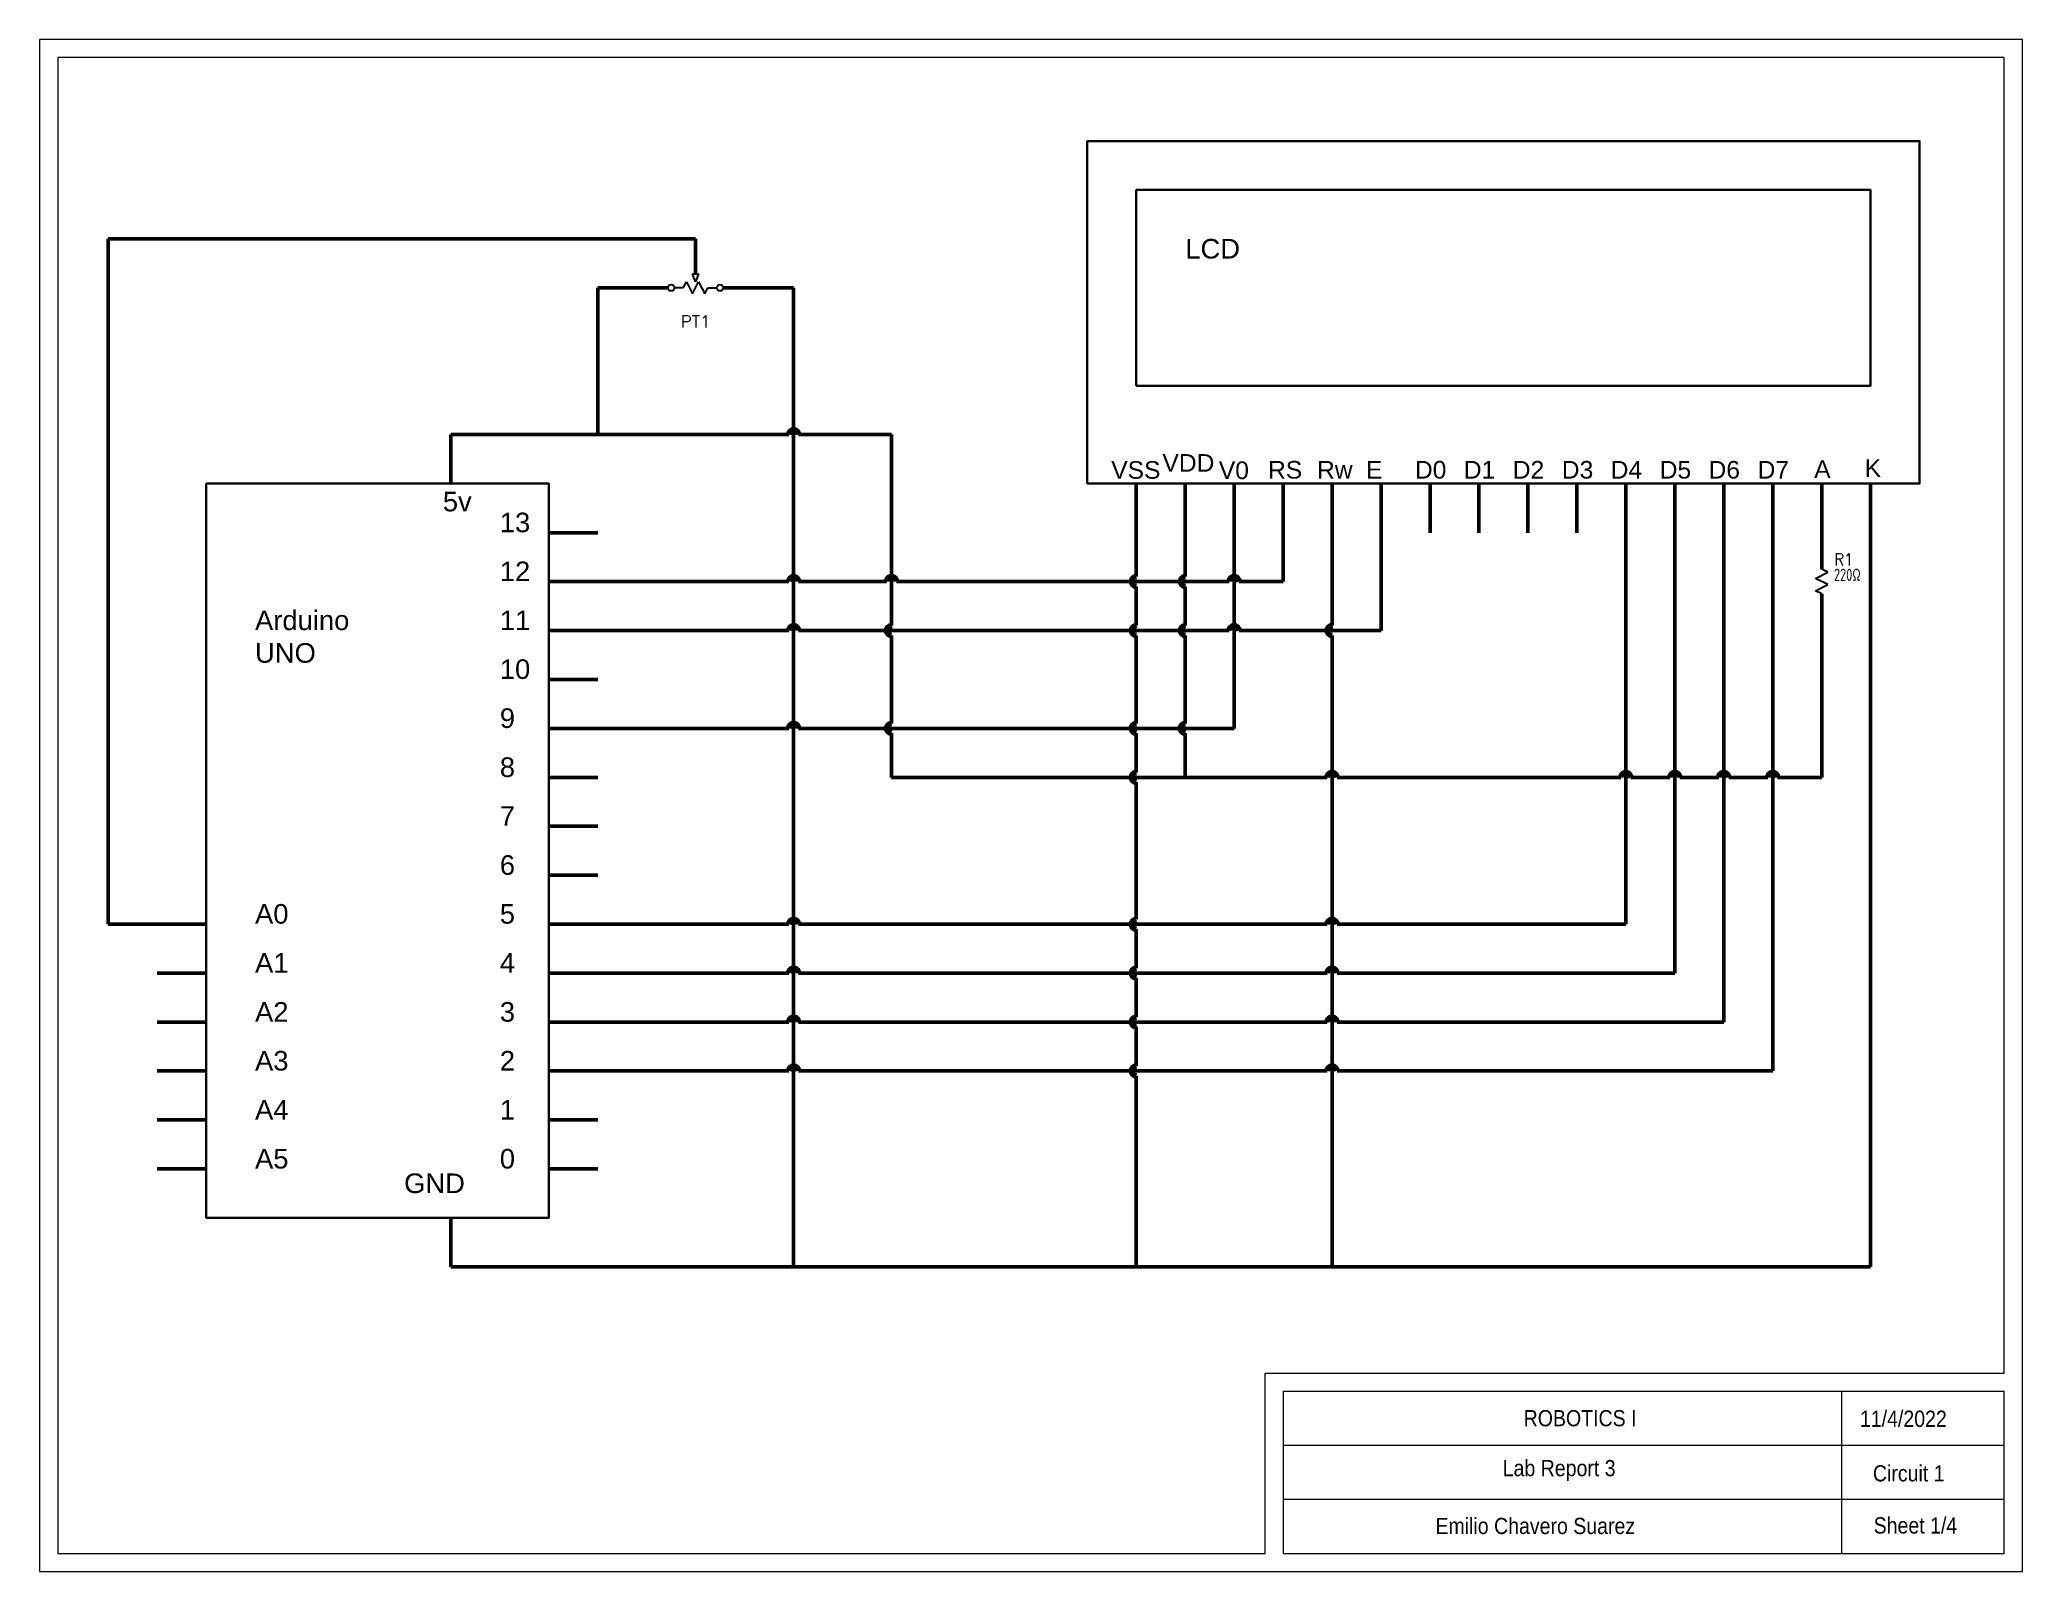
# Model space of a CAD drawing. Header units: inches. Extents: x -7.5 to 54, y 10 to 89.3.
# Drawn here: x -7.5 to 3.5, y 39 to 47.5 of the extents above; entities that cross this region are included whole.
import ezdxf
from ezdxf.enums import TextEntityAlignment as Align

# ---------------------------------------------------------------- set-up
doc = ezdxf.new("R2010")
doc.units = ezdxf.units.IN
doc.header["$MEASUREMENT"] = 0
for name, color, linetype in [('MISC', 7, 'Continuous'), ('SYMS', 7, 'Continuous'), ('TAGS', 150, 'Continuous'), ('WIRES', 7, 'Continuous')]:
    doc.layers.add(name, color=color, linetype=linetype)
doc.styles.add('AW_TAG', font='txt', dxfattribs={"width": 0.9, "height": 0.109375})
doc.styles.get("Standard").update_dxf_attribs({"font": 'arial.ttf'})
doc.styles.add('WD', font='romans.shx')

msp = doc.modelspace()

# ---------------------------------------------------------------- texts
at = {"lineweight": 30, "attachment_point": 1}
for s, insert, char_height in [('{\\C256;\\c0;LCD}', (-1.144, 46.394), 0.10865), ('{\\C256;\\c0;VSS}', (-1.555, 45.161), 0.09778), ('{\\C256;\\c0;VDD}', (-1.271, 45.2), 0.09778), ('{\\C256;\\c0;V0}', (-0.958, 45.159), 0.09778), ('{\\C256;\\c0;RS}', (-0.685, 45.162), 0.09778), ('{\\C256;\\c0;Rw}', (-0.413, 45.162), 0.09778), ('{\\C256;\\c0;E}', (-0.142, 45.162), 0.09778), ('{\\C256;\\c0;D0}', (0.13, 45.162), 0.09778), ('{\\C256;\\c0;D1}', (0.401, 45.162), 0.09778), ('{\\C256;\\c0;D2}', (0.673, 45.162), 0.09778), ('{\\C256;\\c0;D3}', (0.945, 45.162), 0.09778), ('{\\C256;\\c0;D4}', (1.216, 45.162), 0.09778), ('{\\C256;\\c0;D5}', (1.488, 45.162), 0.09778), ('{\\C256;\\c0;D6}', (1.759, 45.162), 0.09778), ('{\\C256;\\c0;D7}', (2.031, 45.162), 0.09778), ('{\\C256;\\c0;A}', (2.345, 45.166), 0.09778), ('{\\C256;\\c0;K}', (2.625, 45.171), 0.09778), ('{\\C256;\\c0;5v}', (-5.263, 44.991), 0.10865), ('{\\C256;\\c0;5v}', (-5.263, 44.991), 0.10865), ('{\\C256;\\c0;13}', (-4.947, 44.875), 0.10865), ('{\\C256;\\c0;13}', (-4.947, 44.875), 0.10865), ('{\\C256;\\c0;12}', (-4.947, 44.604), 0.10865), ('{\\C256;\\c0;12}', (-4.947, 44.604), 0.10865), ('{\\C256;\\c0;Arduino UNO}', (-6.305, 44.332), 0.10865), ('{\\C256;\\c0;Arduino UNO}', (-6.305, 44.332), 0.10865), ('{\\C256;\\c0;11}', (-4.947, 44.332), 0.10865), ('{\\C256;\\c0;11}', (-4.947, 44.332), 0.10865), ('{\\C256;\\c0;10}', (-4.947, 44.061), 0.10865), ('{\\C256;\\c0;10}', (-4.947, 44.061), 0.10865), ('{\\C256;\\c0;9}', (-4.947, 43.789), 0.10865), ('{\\C256;\\c0;9}', (-4.947, 43.789), 0.10865), ('{\\C256;\\c0;8}', (-4.947, 43.517), 0.10865), ('{\\C256;\\c0;8}', (-4.947, 43.517), 0.10865), ('{\\C256;\\c0;7}', (-4.947, 43.246), 0.10865), ('{\\C256;\\c0;7}', (-4.947, 43.246), 0.10865), ('{\\C256;\\c0;6}', (-4.947, 42.974), 0.10865), ('{\\C256;\\c0;6}', (-4.947, 42.974), 0.10865), ('{\\C256;\\c0;A0}', (-6.305, 42.703), 0.10865), ('{\\C256;\\c0;A0}', (-6.305, 42.703), 0.10865), ('{\\C256;\\c0;5}', (-4.947, 42.703), 0.10865), ('{\\C256;\\c0;5}', (-4.947, 42.703), 0.10865), ('{\\C256;\\c0;A1}', (-6.305, 42.431), 0.10865), ('{\\C256;\\c0;A1}', (-6.305, 42.431), 0.10865), ('{\\C256;\\c0;4}', (-4.947, 42.431), 0.10865), ('{\\C256;\\c0;4}', (-4.947, 42.431), 0.10865), ('{\\C256;\\c0;A2}', (-6.305, 42.159), 0.10865), ('{\\C256;\\c0;A2}', (-6.305, 42.159), 0.10865), ('{\\C256;\\c0;3}', (-4.947, 42.159), 0.10865), ('{\\C256;\\c0;3}', (-4.947, 42.159), 0.10865), ('{\\C256;\\c0;A3}', (-6.305, 41.888), 0.10865), ('{\\C256;\\c0;A3}', (-6.305, 41.888), 0.10865), ('{\\C256;\\c0;2}', (-4.947, 41.888), 0.10865), ('{\\C256;\\c0;2}', (-4.947, 41.888), 0.10865), ('{\\C256;\\c0;A4}', (-6.305, 41.616), 0.10865), ('{\\C256;\\c0;A4}', (-6.305, 41.616), 0.10865), ('{\\C256;\\c0;1}', (-4.947, 41.616), 0.10865), ('{\\C256;\\c0;1}', (-4.947, 41.616), 0.10865), ('{\\C256;\\c0;A5}', (-6.305, 41.344), 0.10865), ('{\\C256;\\c0;A5}', (-6.305, 41.344), 0.10865), ('{\\C256;\\c0;0}', (-4.947, 41.344), 0.10865), ('{\\C256;\\c0;0}', (-4.947, 41.344), 0.10865), ('{\\C256;\\c0;GND}', (-5.478, 41.208), 0.10865), ('{\\C256;\\c0;GND}', (-5.478, 41.208), 0.10865)]:
    msp.add_mtext_dynamic_manual_height_columns(s, width=0.26557, gutter_width=0.543, heights=[0], dxfattribs=dict(at, insert=insert, char_height=char_height))
at = {"color": 250, "char_height": 0.09, "attachment_point": 1, "style": 'AW_TAG'}
for s, width, insert in [('\\pxqc,t3;{\\fWinCC_flexible_smart|b0|i0|c0|p49;\\C256;\\c0;ROBOTICS I}', 3.07454, (-0.491, 39.895)), ('\\pxt3;{\\fWinCC_flexible_smart|b0|i0|c0|p49;\\C256;\\c0;11/4/2022}', 2.47378, (2.599, 39.892)), ('\\pxt3;{\\fWinCC_flexible_smart|b0|i0|c0|p49;\\C256;\\c0;Lab Report 3}', 2.47378, (0.617, 39.618)), ('\\pxt3;{\\fWinCC_flexible_smart|b0|i0|c0|p49;\\C256;\\c0;Circuit 1}', 2.47378, (2.671, 39.589)), ('\\pxt3,25;{\\fWinCC_flexible_smart|b0|i0|c0|p49;\\C256;\\c0;Emilio Chavero Suarez}', 2.47378, (0.244, 39.297)), ('\\pxt3;{\\fWinCC_flexible_smart|b0|i0|c0|p49;\\C256;\\c0;Sheet 1/4}', 2.47378, (2.675, 39.3))]:
    msp.add_mtext_dynamic_manual_height_columns(s, width=width, gutter_width=1, heights=[0.0251], dxfattribs=dict(at, insert=insert))

# ---------------------------------------------------------------- blocks, each defined once
blk = doc.blocks.new('VRE1')
for p, q in [((-0.062, 0.031), (0.062, 0.094)), ((0.062, -0.031), (-0.062, 0.031)), ((0.062, 0.094), (0, 0.125)), ((-0.062, -0.094), (0.062, -0.031)), ((0, -0.125), (-0.062, -0.094))]:
    blk.add_line(p, q)
at = {"style": 'WD'}
for tag, p, width in [('INST', (0.219, 0.488), 0.7), ('LOC', (0.219, 0.318), 0.7), ('TAG1', (0.127, 0.162), 0.9), ('RATING1', (0.125, 0.006), 0.7), ('RATING2', (0.125, -0.151), 0.7), ('DESC1', (0.129, -0.307), 0.7), ('DESC2', (0.129, -0.463), 0.7)]:
    blk.add_attdef(tag, p, '', height=0.125, dxfattribs=dict(at, width=width))
at = {"linetype": 'Continuous', "style": 'WD', "flags": 8}
blk.add_attdef('TERM01', text='', height=0.125, dxfattribs=at).set_placement((-0.055, 0.144), align=Align.RIGHT)
at = {"style": 'WD', "flags": 9}
blk.add_attdef('FAMILY', (-0.184, 0.08), '', height=0.01, rotation=90, dxfattribs=at)
at = {"linetype": 'Continuous', "style": 'WD', "flags": 9}
for tag, p in [('CAT', (-0.139, 0.105)), ('MFG', (-0.12, 0.103)), ('ASSYCODE', (-0.094, 0.094))]:
    blk.add_attdef(tag, text='', height=0.01, rotation=90, dxfattribs=at).set_placement(p, align=Align.CENTER)
at = {"color": 7, "style": 'WD', "flags": 1}
for tag, p in [('X2TERM01', (0, 0.125)), ('X8TERM02', (0, -0.125))]:
    blk.add_attdef(tag, p, '', height=0.0125, dxfattribs=at)
at = {"linetype": 'Continuous', "style": 'WD', "flags": 8}
blk.add_attdef('TERM02', text='', height=0.125, dxfattribs=at).set_placement((-0.041, -0.151), align=Align.TOP_RIGHT)
blk = doc.blocks.new('HVR1TZR')
for p, q in [((-0.125, 0), (-0.217, 0)), ((-0.125, 0), (-0.094, 0.062)), ((-0.094, 0.062), (-0.031, -0.062)), ((0, 0.062), (-0.031, 0.141)), ((-0.031, 0.141), (0.031, 0.141)), ((-0.031, -0.062), (0.031, 0.062)), ((0.031, 0.141), (0, 0.062)), ((0.031, 0.062), (0.094, -0.062)), ((0.094, -0.062), (0.125, 0)), ((0.125, 0), (0.217, 0))]:
    blk.add_line(p, q)
for centre in [(-0.249, 0), (0.249, 0)]:
    blk.add_circle(centre, 0.0322)
at = {"style": 'WD', "width": 0.7}
for tag, p in [('INST', (-0.094, 0.263)), ('LOC', (-0.094, 0.094))]:
    blk.add_attdef(tag, text='', height=0.125, dxfattribs=at).set_placement(p, align=Align.RIGHT)
at = {"style": 'WD', "width": 0.9}
blk.add_attdef('RATING2', (0.062, 0.219), '', height=0.125, dxfattribs=at)
at = {"style": 'WD'}
for tag, p, height, flags in [('X4TERM01', (-0.281, 0), 0.0125, 1), ('X2TERM01', (-0.25, 0.031), 0.0125, 1), ('X2TERM03', (0, 0.141), 0.0125, 1), ('FAMILY', (0.205, 0.152), 0.01, 9), ('X2TERM02', (0.25, 0.031), 0.0125, 1), ('X1TERM02', (0.281, 0), 0.0125, 1), ('X8TERM01', (-0.25, -0.031), 0.0125, 1), ('X8TERM02', (0.25, -0.031), 0.0125, 1)]:
    blk.add_attdef(tag, p, '', height=height, dxfattribs=dict(at, flags=flags))
at = {"linetype": 'Continuous', "style": 'WD', "flags": 8}
blk.add_attdef('TERM03', (0.031, 0.062), '', height=0.125, dxfattribs=at)
at = {"linetype": 'Continuous', "style": 'WD', "flags": 9}
for tag, p in [('ASSYCODE', (0.219, 0.062)), ('MFG', (0.228, 0.089)), ('CAT', (0.23, 0.108))]:
    blk.add_attdef(tag, text='', height=0.01, dxfattribs=at).set_placement(p, align=Align.CENTER)
at = {"linetype": 'Continuous', "style": 'WD', "flags": 8}
blk.add_attdef('TERM01', text='', height=0.125, dxfattribs=at).set_placement((-0.344, -0.016), align=Align.TOP_RIGHT)
at = {"style": 'WD'}
for tag, width, p in [('RATING1', 0.9, (0, -0.25)), ('DESC1', 0.7, (0, -0.563)), ('DESC2', 0.7, (0, -0.719))]:
    blk.add_attdef(tag, text='', height=0.125, dxfattribs=dict(at, width=width)).set_placement(p, align=Align.CENTER)
at = {"linetype": 'Continuous', "style": 'WD', "flags": 8}
blk.add_attdef('TERM02', text='', height=0.125, dxfattribs=at).set_placement((0.344, -0.016), align=Align.TOP_LEFT)
at = {"style": 'WD'}
blk.add_attdef('TAG1', text='', height=0.125, dxfattribs=at).set_placement((0, -0.406), align=Align.CENTER)

# ---------------------------------------------------------------- linework, layer by layer
at = {"lineweight": 9}
for p, q in [((3.4, 47.4), (-7.4, 47.4)), ((-7.4, 47.4), (-7.4, 39.1)), ((3.4, 40.1), (3.4, 47.4)), ((-0.7, 40.1), (3.4, 40.1)), ((-0.7, 39.1), (-0.7, 40.1)), ((-0.6, 40), (3.4, 40)), ((-0.6, 39.1), (-0.6, 40)), ((2.499, 39.098), (2.499, 39.998)), ((3.4, 39.1), (3.4, 40)), ((-0.6, 39.7), (3.4, 39.7)), ((-0.6, 39.4), (3.4, 39.4)), ((-7.4, 39.1), (-0.7, 39.1)), ((-1.5, 39.1), (-0.7, 39.1)), ((-0.6, 39.1), (3.4, 39.1)), ((-0.6, 39.1), (-0.1, 39.1))]:
    msp.add_line(p, q, dxfattribs=at)
msp.add_lwpolyline([(-7.5, 39), (3.5, 39), (3.5, 47.5), (-7.5, 47.5)], close=True, dxfattribs=at)
at = {"lineweight": 30}
for points in [[(-1.688, 45.036), (-1.688, 46.937), (2.93, 46.937), (2.93, 45.036)], [(-1.416, 45.579), (-1.416, 46.666), (2.658, 46.666), (2.658, 45.579)], [(-6.577, 45.036), (-4.675, 45.036), (-4.675, 40.962), (-6.577, 40.962)], [(-6.577, 45.036), (-4.675, 45.036), (-4.675, 40.962), (-6.577, 40.962)]]:
    msp.add_lwpolyline(points, close=True, dxfattribs=at)
at = {"layer": 'WIRES', "color": 5, "lineweight": 50}
for p, q in [((-7.12, 42.591), (-7.12, 46.394)), ((-7.12, 46.394), (-3.861, 46.394)), ((-3.861, 46.394), (-3.861, 46.199)), ((-0.601, 44.764), (-0.601, 45.036)), ((-0.058, 44.764), (-0.058, 45.036)), ((2.115, 45.036), (2.115, 44.764)), ((-0.601, 44.493), (-0.601, 44.764)), ((-0.058, 44.221), (-0.058, 44.764)), ((2.115, 41.777), (2.115, 44.764)), ((-4.675, 44.493), (-4.404, 44.493)), ((-4.404, 44.493), (-3.344, 44.493)), ((-3.29, 44.493), (-2.801, 44.493)), ((-2.747, 44.493), (-1.172, 44.493)), ((-1.416, 44.493), (-0.9, 44.493)), ((-0.846, 44.493), (-0.601, 44.493)), ((-4.675, 44.221), (-4.404, 44.221)), ((-4.404, 44.221), (-3.344, 44.221)), ((-3.29, 44.221), (-0.9, 44.221)), ((-0.846, 44.221), (-0.058, 44.221)), ((-6.848, 42.591), (-7.12, 42.591)), ((-6.577, 42.591), (-6.848, 42.591)), ((-4.675, 41.777), (-4.404, 41.777)), ((-4.404, 41.777), (-3.344, 41.777)), ((-3.29, 41.777), (-0.357, 41.777)), ((-0.302, 41.777), (2.115, 41.777))]:
    msp.add_line(p, q, dxfattribs=at)
at = {"layer": 'WIRES', "color": 1, "lineweight": 50}
for p, q in [((-4.404, 45.308), (-4.404, 46.123)), ((-4.404, 46.123), (-4.013, 46.123)), ((-5.219, 45.036), (-5.219, 45.308)), ((-5.219, 45.308), (-3.344, 45.308)), ((-3.29, 45.308), (-2.774, 45.308)), ((-2.774, 45.308), (-2.774, 44.248)), ((-1.144, 44.764), (-1.144, 45.036)), ((2.387, 45.036), (2.387, 44.764)), ((-1.144, 44.764), (-1.144, 44.52)), ((2.387, 44.764), (2.387, 44.561)), ((-1.144, 44.466), (-1.144, 44.248)), ((2.387, 44.425), (2.387, 44.221)), ((2.387, 43.406), (2.387, 44.221)), ((-2.774, 44.194), (-2.774, 43.705)), ((-1.144, 44.194), (-1.144, 43.705)), ((-2.774, 43.651), (-2.774, 43.406)), ((-1.144, 43.651), (-1.144, 43.406)), ((-2.774, 43.406), (-0.357, 43.406)), ((-0.302, 43.406), (1.273, 43.406)), ((1.327, 43.406), (1.545, 43.406)), ((1.599, 43.406), (1.816, 43.406)), ((1.871, 43.406), (2.088, 43.406)), ((2.142, 43.406), (2.387, 43.406))]:
    msp.add_line(p, q, dxfattribs=at)
at = {"layer": 'WIRES', "lineweight": 50}
for p, q in [((-3.708, 46.123), (-3.317, 46.123)), ((-3.317, 45.036), (-3.317, 46.123)), ((-5.219, 45.036), (-5.219, 45.308)), ((-3.317, 42.863), (-3.317, 45.036)), ((-1.416, 44.764), (-1.416, 45.036)), ((-0.33, 44.764), (-0.33, 45.036)), ((0.214, 44.764), (0.214, 45.036)), ((0.485, 44.764), (0.485, 45.036)), ((0.757, 44.764), (0.757, 45.036)), ((1.029, 44.764), (1.029, 45.036)), ((2.658, 45.036), (2.658, 44.764)), ((-4.675, 44.764), (-4.404, 44.764)), ((-4.675, 44.764), (-4.404, 44.764)), ((-1.416, 44.764), (-1.416, 44.52)), ((-0.33, 44.764), (-0.33, 44.248)), ((2.658, 44.764), (2.658, 40.69)), ((-1.416, 44.466), (-1.416, 44.248)), ((-1.416, 44.194), (-1.416, 43.705)), ((-0.33, 44.194), (-0.33, 40.69)), ((-4.675, 43.95), (-4.404, 43.95)), ((-4.675, 43.95), (-4.404, 43.95)), ((-1.416, 43.651), (-1.416, 43.434)), ((-4.675, 43.406), (-4.404, 43.406)), ((-4.675, 43.406), (-4.404, 43.406)), ((-1.416, 43.379), (-1.416, 42.619)), ((-4.675, 43.135), (-4.404, 43.135)), ((-4.675, 43.135), (-4.404, 43.135)), ((-3.317, 42.982), (-3.317, 40.69)), ((-4.675, 42.863), (-4.404, 42.863)), ((-4.675, 42.863), (-4.404, 42.863)), ((-6.848, 42.591), (-7.12, 42.591)), ((-6.577, 42.591), (-6.848, 42.591)), ((-1.416, 42.564), (-1.416, 42.347)), ((-6.577, 42.32), (-6.848, 42.32)), ((-6.577, 42.32), (-6.848, 42.32)), ((-1.416, 42.293), (-1.416, 42.075)), ((-6.577, 42.048), (-6.848, 42.048)), ((-6.577, 42.048), (-6.848, 42.048)), ((-1.416, 42.021), (-1.416, 41.804)), ((-6.577, 41.777), (-6.848, 41.777)), ((-6.577, 41.777), (-6.848, 41.777)), ((-1.416, 41.749), (-1.416, 40.69)), ((-6.577, 41.505), (-6.848, 41.505)), ((-6.577, 41.505), (-6.848, 41.505)), ((-4.675, 41.505), (-4.404, 41.505)), ((-4.675, 41.505), (-4.404, 41.505)), ((-6.577, 41.233), (-6.848, 41.233)), ((-6.577, 41.233), (-6.848, 41.233)), ((-4.675, 41.233), (-4.404, 41.233)), ((-4.675, 41.233), (-4.404, 41.233)), ((-5.219, 40.962), (-5.219, 40.69)), ((-5.219, 40.962), (-5.219, 40.69)), ((-3.317, 40.69), (-5.219, 40.69)), ((-3.317, 40.69), (-2.774, 40.69)), ((-0.33, 40.69), (-3.019, 40.69)), ((2.658, 40.69), (-0.33, 40.69))]:
    msp.add_line(p, q, dxfattribs=at)
at = {"layer": 'WIRES', "color": 3, "lineweight": 50}
for p, q in [((-0.873, 44.764), (-0.873, 45.036)), ((1.843, 45.036), (1.843, 44.764)), ((-0.873, 44.764), (-0.873, 43.678)), ((1.843, 42.048), (1.843, 44.764)), ((-4.675, 43.678), (-4.404, 43.678)), ((-3.344, 43.678), (-4.404, 43.678)), ((-0.873, 43.678), (-3.29, 43.678)), ((-4.675, 42.048), (-4.404, 42.048)), ((-4.404, 42.048), (-3.344, 42.048)), ((-3.29, 42.048), (-0.357, 42.048)), ((-0.302, 42.048), (1.843, 42.048))]:
    msp.add_line(p, q, dxfattribs=at)
at = {"layer": 'WIRES', "color": 6, "lineweight": 50}
for p, q in [((1.3, 44.764), (1.3, 45.036)), ((1.3, 42.591), (1.3, 44.764)), ((-4.675, 42.591), (-4.404, 42.591)), ((-4.404, 42.591), (-3.344, 42.591)), ((-3.29, 42.591), (-0.357, 42.591)), ((-0.302, 42.591), (1.3, 42.591))]:
    msp.add_line(p, q, dxfattribs=at)
at = {"layer": 'WIRES', "color": 30, "lineweight": 50, "true_color": 0xf26722}
for p, q in [((1.572, 44.764), (1.572, 45.036)), ((1.572, 42.32), (1.572, 44.764)), ((-4.675, 42.32), (-4.404, 42.32)), ((-4.404, 42.32), (-3.344, 42.32)), ((-3.29, 42.32), (-0.357, 42.32)), ((-0.302, 42.32), (1.572, 42.32))]:
    msp.add_line(p, q, dxfattribs=at)
at = {"layer": 'WIRES', "color": 1, "lineweight": 100}
for centre, start, end in [((-3.317, 45.308), 0, 180), ((-1.144, 44.493), 90, 270), ((-2.774, 44.221), 90, 270), ((-1.144, 44.221), 90, 270), ((-2.774, 43.678), 90, 270), ((-1.144, 43.678), 90, 270), ((-0.33, 43.406), 0, 180), ((1.3, 43.406), 0, 180), ((1.572, 43.406), 0, 180), ((1.843, 43.406), 0, 180), ((2.115, 43.406), 0, 180)]:
    msp.add_arc(centre, 0.0272, start, end, dxfattribs=at)
at = {"layer": 'WIRES', "color": 5, "lineweight": 100}
for centre in [(-3.317, 44.493), (-2.774, 44.493), (-0.873, 44.493), (-3.317, 44.221), (-0.873, 44.221), (-3.317, 41.777), (-0.33, 41.777)]:
    msp.add_arc(centre, 0.0272, 0, 180, dxfattribs=at)
at = {"layer": 'WIRES', "lineweight": 100}
for centre in [(-1.416, 44.493), (-1.416, 44.221), (-0.33, 44.221), (-1.416, 43.678), (-1.416, 43.406), (-1.416, 42.591), (-1.416, 42.32), (-1.416, 42.048), (-1.416, 41.777)]:
    msp.add_arc(centre, 0.0272, 90, 270, dxfattribs=at)
at = {"layer": 'WIRES', "color": 3, "lineweight": 100}
for centre in [(-3.317, 43.678), (-3.317, 42.048), (-0.33, 42.048)]:
    msp.add_arc(centre, 0.0272, 0, 180, dxfattribs=at)
at = {"layer": 'WIRES', "color": 6, "lineweight": 100}
for centre in [(-3.317, 42.591), (-0.33, 42.591)]:
    msp.add_arc(centre, 0.0272, 0, 180, dxfattribs=at)
at = {"layer": 'WIRES', "color": 30, "lineweight": 100, "true_color": 0xf26722}
for centre in [(-3.317, 42.32), (-0.33, 42.32)]:
    msp.add_arc(centre, 0.0272, 0, 180, dxfattribs=at)

# ---------------------------------------------------------------- block references
at = {"layer": 'SYMS', "lineweight": 100}
ref = msp.add_blockref('HVR1TZR', (-3.861, 46.123), dxfattribs=dict(at, xscale=0.5432365200605886, yscale=0.5432365200605886, zscale=0.5432365200605886))
ref.add_attrib('TAG1', 'PT1', dxfattribs={"layer": 'TAGS', "height": 0.0679, "style": 'WD'}).set_placement((-3.861, 45.902), align=Align.CENTER)
ref = msp.add_blockref('VRE1', (2.387, 44.493), dxfattribs=dict(at, xscale=0.5432365200605886, yscale=0.5432365200605886, zscale=0.5432365200605886))
ref.add_attrib('RATING1', '220Ω', (2.455, 44.496), dxfattribs={"layer": 'MISC', "height": 0.0679, "style": 'WD', "width": 0.7})
ref.add_attrib('TAG1', 'R1', (2.456, 44.581), dxfattribs={"layer": 'TAGS', "height": 0.0679, "style": 'WD', "width": 0.9})

msp.set_redraw_order([(e.dxf.handle, doc.entitydb.next_handle()) for e in msp.query("TEXT MTEXT ATTDEF DIMENSION ARC_DIMENSION")])  # texts and dimensions are drawn at this point

doc.saveas('drawing.dxf')
